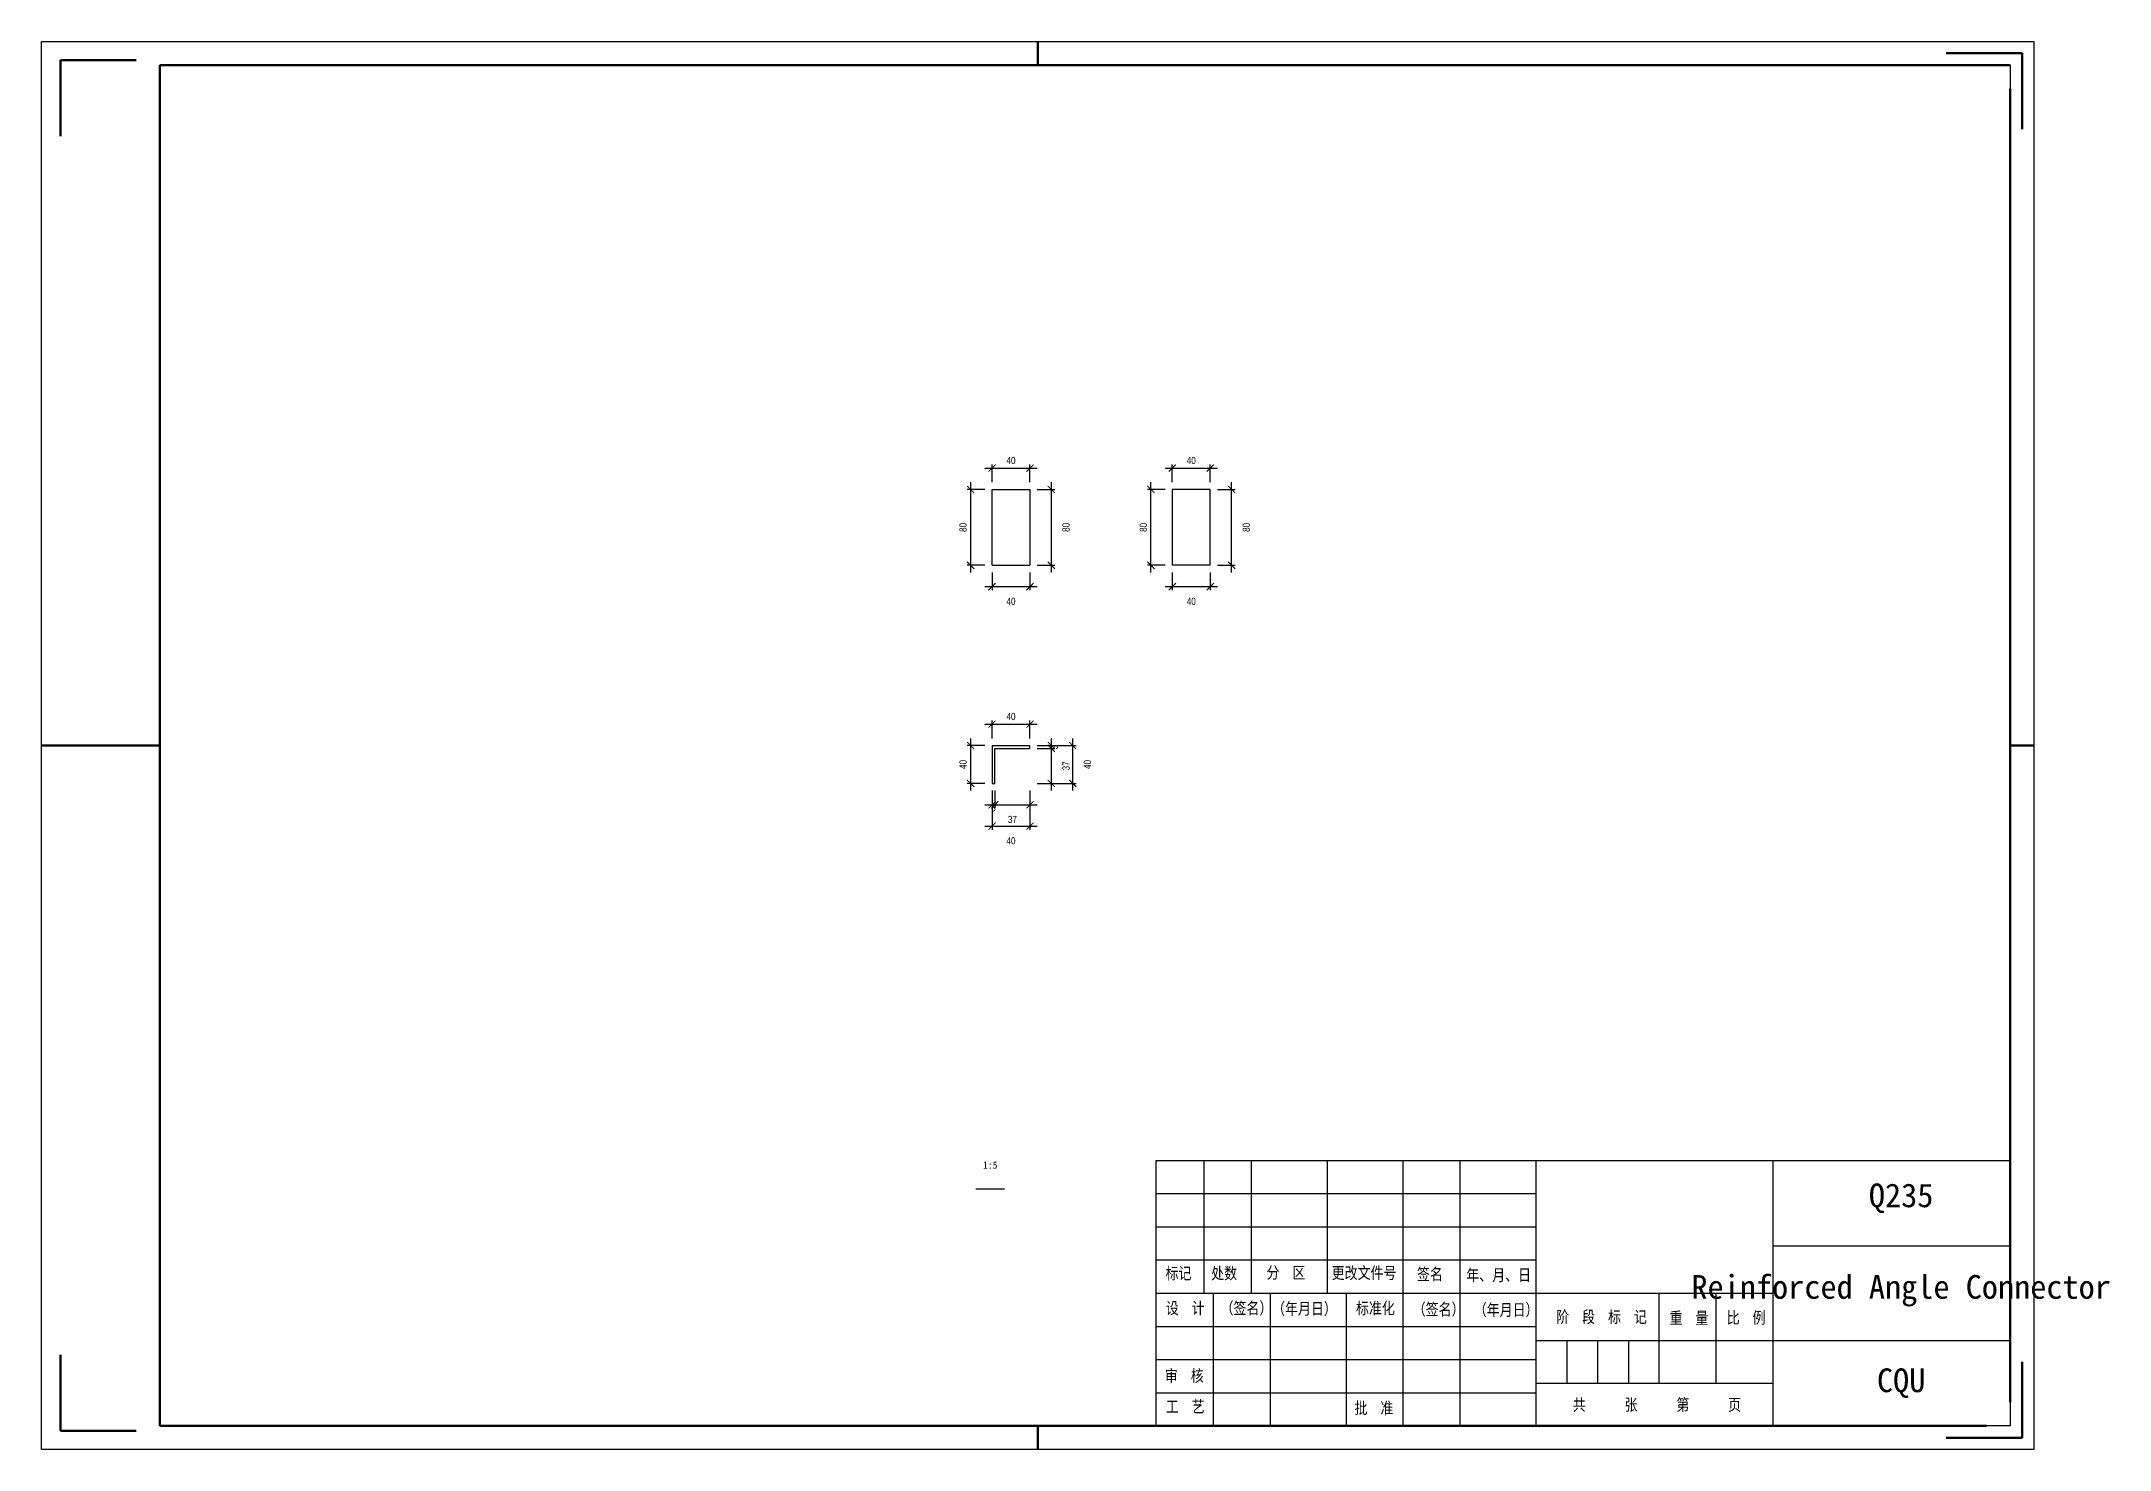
# Model space of a CAD drawing. Header units: millimetres. Extents: x 0 to 1925, y 0 to 4345.
# Drawn here: x 980 to 1415.9, y 1468 to 1765 of the extents above; entities that cross this region are included whole.
import ezdxf

# ---------------------------------------------------------------- set-up
doc = ezdxf.new("R2010")
doc.units = ezdxf.units.MM
doc.layers.add('总内框线', color=7, linetype='Continuous', lineweight=50)
doc.layers.add('总外框线', color=7, linetype='Continuous', lineweight=30)
doc.styles.add('OpenSansCondensed-Light', font='OpenSansCondensed-Light.ttf')
doc.styles.add('陈杰（2）', font='gbenor.shx', dxfattribs={"width": 0.8, "bigfont": 'gbcbig.shx'})
doc.dimstyles.new('EZDXF', dxfattribs={"dimtxt": 0.25, "dimasz": 0.175, "dimexe": 0.375, "dimexo": 0.125, "dimgap": 0.1, "dimtad": 1, "dimlfac": 100, "dimzin": 12, "dimdsep": 46, "dimtxsty": 'OpenSansCondensed-Light', "dimblk": 'ARCHTICK', "dimcen": 2.5, "dimazin": 3, "dimtfac": 0.5, "dimtmove": 2, "dimatfit": 3, "dimarcsym": 0})

msp = doc.modelspace()

# ---------------------------------------------------------------- texts
at = {"attachment_point": 5}
for s, insert, char_height in [('1:5', (1180, 1528), 1.5), ('Q235', (1372, 1521), 5), ('Reinforced Angle Connector', (1372, 1501.5), 5), ('CQU', (1372, 1482), 5)]:
    msp.add_mtext(s, dxfattribs=dict(at, insert=insert, char_height=char_height))
at = {"char_height": 2.5, "width": 93.0192856, "attachment_point": 1, "style": '陈杰（2）'}
for s, insert in [('{\\fSimSun|b0|i0|c134|p2;标记}', (1216.95482, 1506.44053)), ('{\\fSimSun|b0|i0|c134|p2;处数}', (1226.57596, 1506.45543)), ('{\\fSimSun|b0|i0|c134|p2;分\u3000区}', (1238.23692, 1506.57959)), ('{\\fSimSun|b0|i0|c134|p2;更改文件号}', (1251.97169, 1506.52496)), ('{\\fSimSun|b0|i0|c134|p2;签名}', (1269.95608, 1506.2667)), ('{\\fSimSun|b0|i0|c134|p2;年、月、日}', (1280.35064, 1506.07301)), ('{\\fSimSun|b0|i0|c134|p2;设\u3000计}', (1217.01432, 1499.10007)), ('{\\fSimSun|b0|i0|c134|p2;（签名）}', (1228.55629, 1499.10007)), ('{\\fSimSun|b0|i0|c134|p2;\u3000（年月日）}', (1236.68156, 1498.98584)), ('{\\fSimSun|b0|i0|c134|p2;标准化}', (1257.08823, 1499.08517)), ('{\\fSimSun|b0|i0|c134|p2;（签名）}', (1269.05516, 1498.83685)), ('{\\fSimSun|b0|i0|c134|p2;（年月日）}', (1281.923, 1498.73752)), ('{\\fSimSun|b0|i0|c134|p2;阶\u3000段\u3000标\u3000记}', (1299.30395, 1497.25254)), ('{\\fSimSun|b0|i0|c134|p2;重\u3000量}', (1323.18681, 1497.02408)), ('{\\fSimSun|b0|i0|c134|p2;比\u3000例}', (1335.23873, 1497.09361)), ('{\\fSimSun|b0|i0|c134|p2;审\u3000核}', (1216.81034, 1484.83138)), ('{\\fSimSun|b0|i0|c134|p2;工\u3000艺}', (1217.01432, 1478.34515)), ('{\\fSimSun|b0|i0|c134|p2;批\u3000准}', (1256.78226, 1478.0273)), ('{\\fSimSun|b0|i0|c134|p2;共\u3000\u3000\u3000张\u3000\u3000\u3000第\u3000\u3000\u3000页}', (1302.79713, 1478.72757))]:
    msp.add_mtext(s, dxfattribs=dict(at, insert=insert))

# ---------------------------------------------------------------- blocks, each defined once
blk = doc.blocks.new('_ARCHTICK')
at = {"color": 0, "linetype": 'ByBlock', "const_width": 0.15}
blk.add_lwpolyline([(-0.5, -0.5), (0.5, 0.5)], dxfattribs=at)

# ---------------------------------------------------------------- dimensions: what is measured, and where the dimension line sits
for base, p1, p2, location, override in [((1180.37901, 1675), (1180.37901, 1670.5), (1188.37901, 1670.5), (1184.37901, 1676.6), {"dimtxt": 1.5, "dimasz": 1.5, "dimexe": 0.75, "dimexo": 1.5, "dimtad": 1, "dimlfac": 5, "dimblk": 'ARCHTICK', "dimsah": 0, "dimtsz": 0, "dimdle": 1.5, "dimtmove": 2}), ((1218.37901, 1675), (1218.37901, 1670.5), (1226.37901, 1670.5), (1222.37901, 1676.6), {"dimtxt": 1.5, "dimasz": 1.5, "dimexe": 0.75, "dimexo": 1.5, "dimtad": 1, "dimlfac": 5, "dimblk": 'ARCHTICK', "dimsah": 0, "dimtsz": 0, "dimdle": 1.5, "dimtmove": 2}), ((1180.37901, 1650), (1180.37901, 1654.5), (1188.37901, 1654.5), (1184.37901, 1646.9), {"dimtxt": 1.5, "dimasz": 1.5, "dimexe": 0.75, "dimexo": 1.5, "dimtad": 4, "dimlfac": 5, "dimblk": 'ARCHTICK', "dimsah": 0, "dimtsz": 0, "dimdle": 1.5, "dimtmove": 2}), ((1218.37901, 1650), (1218.37901, 1654.5), (1226.37901, 1654.5), (1222.37901, 1646.9), {"dimtxt": 1.5, "dimasz": 1.5, "dimexe": 0.75, "dimexo": 1.5, "dimtad": 4, "dimlfac": 5, "dimblk": 'ARCHTICK', "dimsah": 0, "dimtsz": 0, "dimdle": 1.5, "dimtmove": 2}), ((1180.37901, 1621), (1180.37901, 1616.5), (1188.37901, 1616.5), (1184.37901, 1622.6), {"dimtxt": 1.5, "dimasz": 1.5, "dimexe": 0.75, "dimexo": 1.5, "dimtad": 1, "dimlfac": 5, "dimblk": 'ARCHTICK', "dimsah": 0, "dimtsz": 0, "dimdle": 1.5, "dimtmove": 2}), ((1180.37901, 1604), (1180.37901, 1608.5), (1180.97901, 1608.5), (1180.67901, 1603.35), {"dimtxt": 1.5, "dimasz": 1.5, "dimexe": 0.75, "dimexo": 1.5, "dimtad": 4, "dimlfac": 5, "dimblk": 'ARCHTICK', "dimsah": 0, "dimtsz": 0, "dimdle": 1.5, "dimtmove": 2}), ((1180.37901, 1599.5), (1180.37901, 1608.5), (1188.37901, 1608.5), (1184.37901, 1596.4), {"dimtxt": 1.5, "dimasz": 1.5, "dimexe": 0.75, "dimexo": 1.5, "dimtad": 4, "dimlfac": 5, "dimblk": 'ARCHTICK', "dimsah": 0, "dimtsz": 0, "dimdle": 1.5, "dimtmove": 2}), ((1180.97901, 1604), (1180.97901, 1608.5), (1188.37901, 1608.5), (1184.67901, 1600.9), {"dimtxt": 1.5, "dimasz": 1.5, "dimexe": 0.75, "dimexo": 1.5, "dimtad": 4, "dimlfac": 5, "dimblk": 'ARCHTICK', "dimsah": 0, "dimtsz": 0, "dimdle": 1.5, "dimtmove": 2})]:
    msp.add_linear_dim(base=base, p1=p1, p2=p2, location=location, dimstyle='EZDXF', override=override).render()
for base, p1, p2, location, override in [((1175.87901, 1654.5), (1180.37901, 1654.5), (1180.37901, 1670.5), (1174.27901, 1662.5), {"dimtxt": 1.5, "dimasz": 1.5, "dimexe": 0.75, "dimexo": 1.5, "dimtad": 1, "dimlfac": 5, "dimblk": 'ARCHTICK', "dimsah": 0, "dimtsz": 0, "dimdle": 1.5, "dimtmove": 2}), ((1192.87901, 1654.5), (1188.37901, 1654.5), (1188.37901, 1670.5), (1195.97901, 1662.5), {"dimtxt": 1.5, "dimasz": 1.5, "dimexe": 0.75, "dimexo": 1.5, "dimtad": 4, "dimlfac": 5, "dimblk": 'ARCHTICK', "dimsah": 0, "dimtsz": 0, "dimdle": 1.5, "dimtmove": 2}), ((1213.87901, 1654.5), (1218.37901, 1654.5), (1218.37901, 1670.5), (1212.27901, 1662.5), {"dimtxt": 1.5, "dimasz": 1.5, "dimexe": 0.75, "dimexo": 1.5, "dimtad": 1, "dimlfac": 5, "dimblk": 'ARCHTICK', "dimsah": 0, "dimtsz": 0, "dimdle": 1.5, "dimtmove": 2}), ((1230.87901, 1654.5), (1226.37901, 1654.5), (1226.37901, 1670.5), (1233.97901, 1662.5), {"dimtxt": 1.5, "dimasz": 1.5, "dimexe": 0.75, "dimexo": 1.5, "dimtad": 4, "dimlfac": 5, "dimblk": 'ARCHTICK', "dimsah": 0, "dimtsz": 0, "dimdle": 1.5, "dimtmove": 2}), ((1175.87901, 1608.5), (1180.37901, 1608.5), (1180.37901, 1616.5), (1174.27901, 1612.5), {"dimtxt": 1.5, "dimasz": 1.5, "dimexe": 0.75, "dimexo": 1.5, "dimtad": 1, "dimlfac": 5, "dimblk": 'ARCHTICK', "dimsah": 0, "dimtsz": 0, "dimdle": 1.5, "dimtmove": 2}), ((1192.87901, 1615.9), (1188.37901, 1615.9), (1188.37901, 1616.5), (1193.52901, 1616.2), {"dimtxt": 1.5, "dimasz": 1.5, "dimexe": 0.75, "dimexo": 1.5, "dimtad": 4, "dimlfac": 5, "dimblk": 'ARCHTICK', "dimsah": 0, "dimtsz": 0, "dimdle": 1.5, "dimtmove": 2}), ((1197.37901, 1608.5), (1188.37901, 1608.5), (1188.37901, 1616.5), (1200.47901, 1612.5), {"dimtxt": 1.5, "dimasz": 1.5, "dimexe": 0.75, "dimexo": 1.5, "dimtad": 4, "dimlfac": 5, "dimblk": 'ARCHTICK', "dimsah": 0, "dimtsz": 0, "dimdle": 1.5, "dimtmove": 2}), ((1192.87901, 1608.5), (1188.37901, 1608.5), (1188.37901, 1615.9), (1195.97901, 1612.2), {"dimtxt": 1.5, "dimasz": 1.5, "dimexe": 0.75, "dimexo": 1.5, "dimtad": 4, "dimlfac": 5, "dimblk": 'ARCHTICK', "dimsah": 0, "dimtsz": 0, "dimdle": 1.5, "dimtmove": 2})]:
    msp.add_linear_dim(base=base, p1=p1, p2=p2, angle=90, location=location, dimstyle='EZDXF', override=override).render()

# ---------------------------------------------------------------- linework, layer by layer
for p, q in [((1395, 1760), (1395, 1575)), ((1180.37901, 1654.5), (1180.37901, 1670.5)), ((1180.37901, 1670.5), (1188.37901, 1670.5)), ((1188.37901, 1670.5), (1188.37901, 1654.5)), ((1226.37901, 1670.5), (1218.37901, 1670.5)), ((1218.37901, 1670.5), (1218.37901, 1654.5)), ((1226.37901, 1654.5), (1226.37901, 1670.5)), ((1180.37901, 1654.5), (1188.37901, 1654.5)), ((1226.37901, 1654.5), (1218.37901, 1654.5)), ((1180.37901, 1616.5), (1188.37901, 1616.5)), ((1180.37901, 1616.5), (1180.37901, 1608.5)), ((1180.97901, 1615.9), (1188.37901, 1615.9)), ((1180.97901, 1608.5), (1180.97901, 1615.9)), ((1188.37901, 1615.9), (1188.37901, 1616.5)), ((1180.37901, 1608.5), (1180.97901, 1608.5)), ((1215, 1529), (1395, 1529)), ((1215, 1473), (1215, 1529)), ((1225, 1529), (1225, 1501)), ((1235, 1529), (1235, 1501)), ((1251, 1529), (1251, 1501)), ((1267, 1529), (1267, 1501)), ((1279, 1529), (1279, 1473)), ((1295, 1529), (1295, 1473)), ((1345, 1473), (1345, 1529)), ((1395, 1529), (1395, 1473)), ((1177, 1523), (1183, 1523)), ((1215, 1522), (1295, 1522)), ((1215, 1515), (1295, 1515)), ((1345, 1511), (1395, 1511)), ((1215, 1508), (1295, 1508)), ((1215, 1501), (1345, 1501)), ((1227, 1501), (1227, 1473)), ((1239, 1501), (1239, 1473)), ((1255, 1501), (1255, 1473)), ((1267, 1501), (1267, 1473)), ((1321, 1482), (1321, 1501)), ((1333, 1482), (1333, 1501)), ((1215, 1494), (1295, 1494)), ((1295, 1491), (1345, 1491)), ((1301.5, 1491), (1301.5, 1482)), ((1308, 1491), (1308, 1482)), ((1314.5, 1491), (1314.5, 1482)), ((1345, 1491), (1395, 1491)), ((1215, 1487), (1295, 1487)), ((1215, 1480), (1295, 1480)), ((1295, 1482), (1345, 1482)), ((1395, 1473), (1215, 1473))]:
    msp.add_line(p, q)
at = {"layer": '总内框线'}
for p, q in [((1190, 1760), (1190, 1765)), ((1397.5, 1762.5), (1381.5, 1762.5)), ((1397.5, 1762.5), (1397.5, 1746.5)), ((984, 1761), (984, 1745)), ((984, 1761), (1000, 1761)), ((1005, 1473), (1005, 1760)), ((1005, 1760), (1395, 1760)), ((1395, 1755), (1395, 1478)), ((980, 1616.5), (1005, 1616.5)), ((1395, 1616.5), (1400, 1616.5)), ((984, 1472), (984, 1488)), ((1397.5, 1470.5), (1397.5, 1486.5)), ((984, 1472), (1000, 1472)), ((1390, 1473), (1005, 1473)), ((1190, 1468), (1190, 1473)), ((1397.5, 1470.5), (1381.5, 1470.5))]:
    msp.add_line(p, q, dxfattribs=at)
at = {"layer": '总外框线'}
for p, q in [((980, 1468), (980, 1765)), ((980, 1765), (1400, 1765)), ((1400, 1765), (1400, 1468)), ((1400, 1468), (980, 1468))]:
    msp.add_line(p, q, dxfattribs=at)

msp.set_redraw_order([(e.dxf.handle, doc.entitydb.next_handle()) for e in msp.query("TEXT MTEXT ATTDEF DIMENSION ARC_DIMENSION")])  # texts and dimensions are drawn at this point

doc.saveas('drawing.dxf')
